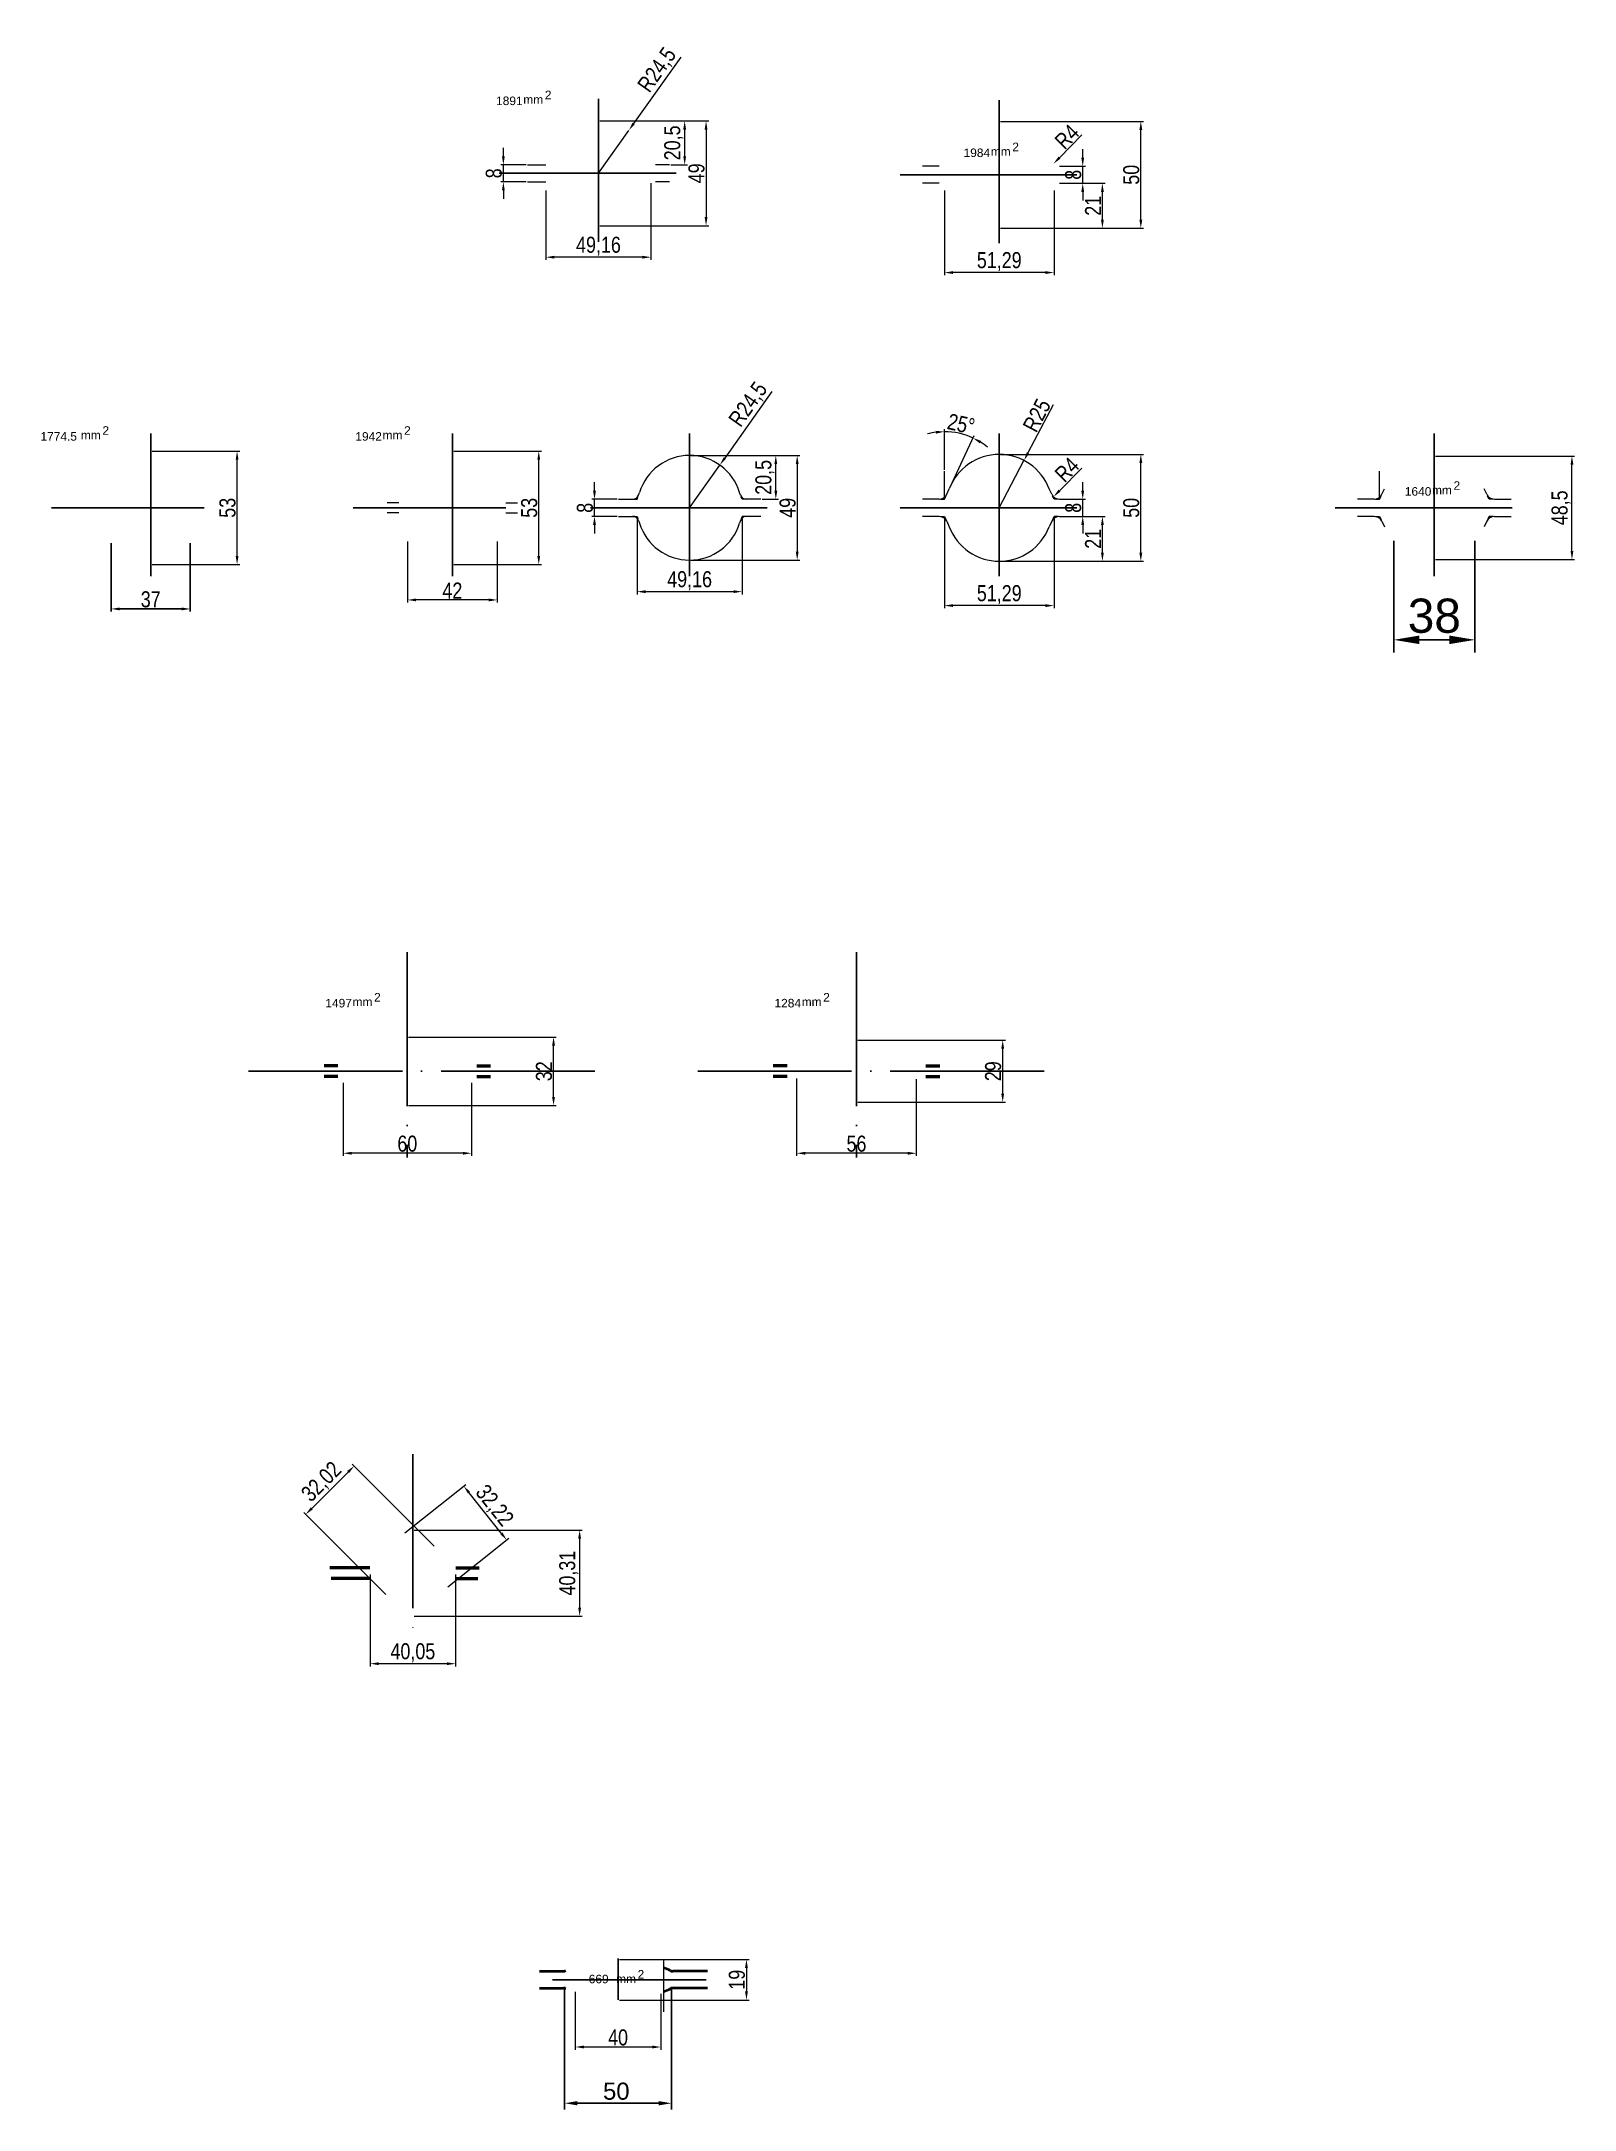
# Model space of a CAD drawing. Header units: millimetres. Extents: x -954 to 34898, y -2134 to 12006.
# Drawn here: x 7185 to 7902, y 1329 to 2297 of the extents above; entities that cross this region are included whole.
import ezdxf

# ---------------------------------------------------------------- set-up
doc = ezdxf.new("R2010")
doc.units = ezdxf.units.MM
doc.header["$LTSCALE"] = 3
doc.linetypes.add('ACAD_ISO04W100', pattern=[30, 24, -3, 0, -3])
for name, color, linetype, lineweight in [('контурная', 7, 'Continuous', 50), ('осевые', 1, 'ACAD_ISO04W100', 25), ('размерные', 7, 'Continuous', 25), ('тонкая', 7, 'Continuous', 20), ('тонкий', 7, 'Continuous', 20)]:
    doc.layers.add(name, color=color, linetype=linetype, lineweight=lineweight)
doc.layers.add('осевая', color=4, linetype='Continuous')
doc.styles.add('s1v4', font='arial.ttf', dxfattribs={"height": 4})
doc.styles.add('s3v2.5', font='arial.ttf', dxfattribs={"width": 0.8, "height": 7.5})
doc.styles.get("Standard").update_dxf_attribs({"font": 'arial.ttf'})
doc.dimstyles.new('s2v4', dxfattribs={"dimtxt": 8, "dimasz": 6, "dimexe": 3, "dimexo": 0, "dimgap": 1.5, "dimtad": 1, "dimtxsty": 'Standard', "dimcen": 2.5, "dimadec": 0, "dimazin": 0, "dimtfac": 1, "dimtmove": 0, "dimatfit": 3, "dimfxl": 1, "dimarcsym": 0})
doc.dimstyles.new('s3v2.5', dxfattribs={"dimtxt": 7.5, "dimasz": 4, "dimexe": 1.25, "dimexo": 0.625, "dimtad": 1, "dimtxsty": 's3v2.5', "dimcen": 1.5, "dimclrd": 6, "dimclre": 256, "dimclrt": 1, "dimadec": 0, "dimazin": 0, "dimtfac": 1, "dimtmove": 0, "dimatfit": 3, "dimfxl": 1, "dimlwd": -1, "dimlwe": -1, "dimarcsym": 0})
doc.dimstyles.new('s4v4', dxfattribs={"dimtxt": 16, "dimasz": 12, "dimexe": 6, "dimexo": 0, "dimgap": 3, "dimtad": 1, "dimtxsty": 'Standard', "dimcen": 2.5, "dimadec": 0, "dimazin": 0, "dimtfac": 1, "dimtmove": 0, "dimatfit": 3, "dimfxl": 1, "dimarcsym": 0})

msp = doc.modelspace()

# ---------------------------------------------------------------- texts
at = {"layer": 'тонкая', "style": 's1v4'}
for s, p in [('1891', (7397.504, 2267.28)), ('mm', (7410.249, 2267.887)), ('2', (7420.319, 2270.032)), ('1984', (7616.298, 2242.961)), ('mm', (7629.044, 2243.568)), ('2', (7639.113, 2245.712)), ('1774.5', (7184.252, 2110.22)), ('mm', (7203.186, 2110.827)), ('2', (7213.256, 2112.972)), ('1942', (7331.635, 2110.22)), ('mm', (7344.38, 2110.827)), ('2', (7354.45, 2112.972)), ('2', (7845.63, 2087.22)), ('1640', (7822.814, 2084.468)), ('mm', (7835.56, 2085.075)), ('1497', (7317.584, 1844.975)), ('2', (7340.4, 1847.727)), ('1284', (7527.801, 1844.975)), ('2', (7550.616, 1847.727)), ('mm', (7330.33, 1845.583)), ('mm', (7540.546, 1845.583)), ('2', (7463.75, 1390.457)), ('669', (7440.872, 1388.251)), ('mm', (7453.68, 1388.313))]:
    msp.add_text(s, height=4, dxfattribs=at).set_placement(p)

# ---------------------------------------------------------------- blocks, each defined once
blk = doc.blocks.new('*D587')
at = {"layer": 'Defpoints', "color": 0, "transparency": 16777216}
for p in [(7358.56, 1600.37), (7358.56, 1560.06), (7436.61, 1560.06)]:
    blk.add_point(p, dxfattribs=at)
at = {"layer": 'тонкая', "transparency": 16777216}
for p, q in [((7359.18, 1600.37), (7437.86, 1600.37)), ((7359.18, 1560.06), (7437.86, 1560.06))]:
    blk.add_line(p, q, dxfattribs=at)
at = {"layer": 'тонкая', "color": 6, "transparency": 16777216}
blk.add_line((7436.61, 1596.37), (7436.61, 1564.06), dxfattribs=at)
for points in [[(7435.94, 1596.37), (7437.28, 1596.37), (7436.61, 1600.37)], [(7435.94, 1564.06), (7437.28, 1564.06), (7436.61, 1560.06)]]:
    blk.add_solid(points, dxfattribs=at)
at = {"layer": 'тонкая', "color": 1, "transparency": 16777216, "insert": (7431.48, 1580.21), "char_height": 7.5, "attachment_point": 5, "rotation": 90, "style": 's3v2.5'}
blk.add_mtext('40,31', dxfattribs=at)
blk = doc.blocks.new('*D607')
at = {"layer": 'Defpoints', "color": 0, "transparency": 16777216}
for p in [(7325.96, 1810.28), (7385.96, 1810.28), (7325.96, 1776.72)]:
    blk.add_point(p, dxfattribs=at)
at = {"layer": 'тонкая', "transparency": 16777216}
for p, q in [((7325.96, 1809.65), (7325.96, 1775.47)), ((7385.96, 1809.65), (7385.96, 1775.47))]:
    blk.add_line(p, q, dxfattribs=at)
at = {"layer": 'тонкая', "color": 6, "transparency": 16777216}
blk.add_line((7381.96, 1776.72), (7329.96, 1776.72), dxfattribs=at)
for points in [[(7329.96, 1777.38), (7329.96, 1776.05), (7325.96, 1776.72)], [(7381.96, 1777.38), (7381.96, 1776.05), (7385.96, 1776.72)]]:
    blk.add_solid(points, dxfattribs=at)
at = {"layer": 'тонкая', "color": 1, "transparency": 16777216, "insert": (7355.96, 1781.17), "char_height": 7.5, "attachment_point": 5, "style": 's3v2.5'}
blk.add_mtext('60', dxfattribs=at)
blk = doc.blocks.new('*D608')
at = {"layer": 'Defpoints', "color": 0, "transparency": 16777216}
for p in [(7355.96, 1831.11), (7424.4, 1831.11), (7355.96, 1799.11)]:
    blk.add_point(p, dxfattribs=at)
at = {"layer": 'тонкая', "transparency": 16777216}
for p, q in [((7356.59, 1831.11), (7425.65, 1831.11)), ((7356.59, 1799.11), (7425.65, 1799.11))]:
    blk.add_line(p, q, dxfattribs=at)
at = {"layer": 'тонкая', "color": 6, "transparency": 16777216}
blk.add_line((7424.4, 1803.11), (7424.4, 1827.11), dxfattribs=at)
for points in [[(7423.73, 1827.11), (7425.07, 1827.11), (7424.4, 1831.11)], [(7423.73, 1803.11), (7425.07, 1803.11), (7424.4, 1799.11)]]:
    blk.add_solid(points, dxfattribs=at)
at = {"layer": 'тонкая', "color": 1, "transparency": 16777216, "insert": (7419.94, 1815.11), "char_height": 7.5, "attachment_point": 5, "rotation": 90, "style": 's3v2.5'}
blk.add_mtext('32', dxfattribs=at)
blk = doc.blocks.new('*D623')
at = {"layer": 'Defpoints', "color": 0, "transparency": 16777216}
for p in [(7488.08, 2103.3), (7488.08, 2054.3), (7538.43, 2054.3)]:
    blk.add_point(p, dxfattribs=at)
at = {"layer": 'тонкая', "transparency": 16777216}
for p, q in [((7488.7, 2103.3), (7539.68, 2103.3)), ((7488.7, 2054.3), (7539.68, 2054.3))]:
    blk.add_line(p, q, dxfattribs=at)
at = {"layer": 'тонкая', "color": 6, "transparency": 16777216}
blk.add_line((7538.43, 2099.3), (7538.43, 2058.3), dxfattribs=at)
for points in [[(7537.77, 2099.3), (7539.1, 2099.3), (7538.43, 2103.3)], [(7537.77, 2058.3), (7539.1, 2058.3), (7538.43, 2054.3)]]:
    blk.add_solid(points, dxfattribs=at)
at = {"layer": 'тонкая', "color": 1, "transparency": 16777216, "insert": (7533.98, 2078.8), "char_height": 7.5, "attachment_point": 5, "rotation": 90, "style": 's3v2.5'}
blk.add_mtext('49', dxfattribs=at)
blk = doc.blocks.new('*D624')
at = {"layer": 'Defpoints', "color": 0, "transparency": 16777216}
for p in [(7463.49, 2074.8), (7512.66, 2074.8), (7463.49, 2039.55)]:
    blk.add_point(p, dxfattribs=at)
at = {"layer": 'тонкая', "transparency": 16777216}
for p, q in [((7463.49, 2074.18), (7463.49, 2038.3)), ((7512.66, 2074.18), (7512.66, 2038.3))]:
    blk.add_line(p, q, dxfattribs=at)
at = {"layer": 'тонкая', "color": 6, "transparency": 16777216}
blk.add_line((7508.66, 2039.55), (7467.49, 2039.55), dxfattribs=at)
for points in [[(7467.49, 2040.22), (7467.49, 2038.89), (7463.49, 2039.55)], [(7508.66, 2040.22), (7508.66, 2038.89), (7512.66, 2039.55)]]:
    blk.add_solid(points, dxfattribs=at)
at = {"layer": 'тонкая', "color": 1, "transparency": 16777216, "insert": (7488.08, 2044.69), "char_height": 7.5, "attachment_point": 5, "style": 's3v2.5'}
blk.add_mtext('49,16', dxfattribs=at)
blk = doc.blocks.new('*D625')
at = {"layer": 'Defpoints', "color": 0, "transparency": 16777216}
for p in [(7443.57, 2082.8), (7454.79, 2082.8), (7454.79, 2074.8)]:
    blk.add_point(p, dxfattribs=at)
at = {"layer": 'тонкая', "transparency": 16777216}
for p, q in [((7454.17, 2082.8), (7442.32, 2082.8)), ((7454.17, 2074.8), (7442.32, 2074.8))]:
    blk.add_line(p, q, dxfattribs=at)
at = {"layer": 'тонкая', "color": 6, "transparency": 16777216}
for p, q in [((7443.57, 2086.8), (7443.57, 2090.8)), ((7443.57, 2074.8), (7443.57, 2082.8)), ((7443.57, 2070.8), (7443.57, 2066.8))]:
    blk.add_line(p, q, dxfattribs=at)
for points in [[(7442.9, 2086.8), (7444.23, 2086.8), (7443.57, 2082.8)], [(7442.9, 2070.8), (7444.23, 2070.8), (7443.57, 2074.8)]]:
    blk.add_solid(points, dxfattribs=at)
at = {"layer": 'тонкая', "color": 1, "transparency": 16777216, "insert": (7439.11, 2078.8), "char_height": 7.5, "attachment_point": 5, "rotation": 90, "style": 's3v2.5'}
blk.add_mtext('8', dxfattribs=at)
blk = doc.blocks.new('*D626')
at = {"layer": 'Defpoints', "color": 0, "transparency": 16777216}
for p in [(7502.23, 2098.8), (7488.08, 2078.8)]:
    blk.add_point(p, dxfattribs=at)
at = {"layer": 'тонкая', "color": 6, "transparency": 16777216}
for p, q in [((7526.6, 2133.23), (7504.54, 2102.07)), ((7488.08, 2078.8), (7502.23, 2098.8))]:
    blk.add_line(p, q, dxfattribs=at)
blk.add_solid([(7504, 2102.45), (7505.09, 2101.68), (7502.23, 2098.8)], dxfattribs=at)
at = {"layer": 'тонкая', "color": 1, "transparency": 16777216, "insert": (7515.88, 2126.96), "char_height": 7.5, "attachment_point": 5, "rotation": 54.70564, "style": 's3v2.5'}
blk.add_mtext('R24,5', dxfattribs=at)
blk = doc.blocks.new('*D627')
at = {"layer": 'Defpoints', "color": 0, "transparency": 16777216}
for p in [(7521.36, 2103.3), (7528.43, 2103.3), (7521.36, 2082.8)]:
    blk.add_point(p, dxfattribs=at)
at = {"layer": 'тонкая', "transparency": 16777216}
for p, q in [((7521.98, 2103.3), (7529.68, 2103.3)), ((7521.98, 2082.8), (7529.68, 2082.8))]:
    blk.add_line(p, q, dxfattribs=at)
at = {"layer": 'тонкая', "color": 6, "transparency": 16777216}
blk.add_line((7528.43, 2086.8), (7528.43, 2099.3), dxfattribs=at)
for points in [[(7527.77, 2099.3), (7529.1, 2099.3), (7528.43, 2103.3)], [(7527.77, 2086.8), (7529.1, 2086.8), (7528.43, 2082.8)]]:
    blk.add_solid(points, dxfattribs=at)
at = {"layer": 'тонкая', "color": 1, "transparency": 16777216, "insert": (7523.3, 2093.05), "char_height": 7.5, "attachment_point": 5, "rotation": 90, "style": 's3v2.5'}
blk.add_mtext('20,5', dxfattribs=at)
blk = doc.blocks.new('*D628')
at = {"layer": 'Defpoints', "color": 0, "transparency": 16777216}
for p in [(7607.36, 2074.8), (7658.65, 2074.8), (7607.36, 2033.03)]:
    blk.add_point(p, dxfattribs=at)
at = {"layer": 'тонкая', "transparency": 16777216}
for p, q in [((7607.36, 2074.18), (7607.36, 2031.78)), ((7658.65, 2074.18), (7658.65, 2031.78))]:
    blk.add_line(p, q, dxfattribs=at)
at = {"layer": 'тонкая', "color": 6, "transparency": 16777216}
blk.add_line((7654.65, 2033.03), (7611.36, 2033.03), dxfattribs=at)
for points in [[(7611.36, 2033.7), (7611.36, 2032.37), (7607.36, 2033.03)], [(7654.65, 2033.7), (7654.65, 2032.37), (7658.65, 2033.03)]]:
    blk.add_solid(points, dxfattribs=at)
at = {"layer": 'тонкая', "color": 1, "transparency": 16777216, "insert": (7633, 2038.16), "char_height": 7.5, "attachment_point": 5, "style": 's3v2.5'}
blk.add_mtext('51,29', dxfattribs=at)
blk = doc.blocks.new('*D629')
at = {"layer": 'Defpoints', "color": 0, "transparency": 16777216}
for p in [(7668.91, 2074.8), (7681.29, 2074.8), (7633, 2053.8)]:
    blk.add_point(p, dxfattribs=at)
at = {"layer": 'тонкая', "transparency": 16777216}
for p, q in [((7669.54, 2074.8), (7682.54, 2074.8)), ((7633.63, 2053.8), (7682.54, 2053.8))]:
    blk.add_line(p, q, dxfattribs=at)
at = {"layer": 'тонкая', "color": 6, "transparency": 16777216}
blk.add_line((7681.29, 2057.8), (7681.29, 2070.8), dxfattribs=at)
for points in [[(7680.63, 2070.8), (7681.96, 2070.8), (7681.29, 2074.8)], [(7680.63, 2057.8), (7681.96, 2057.8), (7681.29, 2053.8)]]:
    blk.add_solid(points, dxfattribs=at)
at = {"layer": 'тонкая', "color": 1, "transparency": 16777216, "insert": (7676.9, 2064.3), "char_height": 7.5, "attachment_point": 5, "rotation": 90, "style": 's3v2.5'}
blk.add_mtext('21', dxfattribs=at)
blk = doc.blocks.new('*D630')
at = {"layer": 'Defpoints', "color": 0, "transparency": 16777216}
for p in [(7633, 2103.8), (7699.27, 2103.8), (7633, 2053.8)]:
    blk.add_point(p, dxfattribs=at)
at = {"layer": 'тонкая', "transparency": 16777216}
for p, q in [((7633.63, 2103.8), (7700.52, 2103.8)), ((7633.63, 2053.8), (7700.52, 2053.8))]:
    blk.add_line(p, q, dxfattribs=at)
at = {"layer": 'тонкая', "color": 6, "transparency": 16777216}
blk.add_line((7699.27, 2057.8), (7699.27, 2099.8), dxfattribs=at)
for points in [[(7698.6, 2099.8), (7699.94, 2099.8), (7699.27, 2103.8)], [(7698.6, 2057.8), (7699.94, 2057.8), (7699.27, 2053.8)]]:
    blk.add_solid(points, dxfattribs=at)
at = {"layer": 'тонкая', "color": 1, "transparency": 16777216, "insert": (7694.81, 2078.8), "char_height": 7.5, "attachment_point": 5, "rotation": 90, "style": 's3v2.5'}
blk.add_mtext('50', dxfattribs=at)
blk = doc.blocks.new('*D631')
at = {"layer": 'Defpoints', "color": 0, "transparency": 16777216}
for p in [(7665.05, 2082.8), (7672.08, 2082.8), (7665.05, 2074.8)]:
    blk.add_point(p, dxfattribs=at)
at = {"layer": 'тонкая', "transparency": 16777216}
for p, q in [((7665.68, 2082.8), (7673.33, 2082.8)), ((7665.68, 2074.8), (7673.33, 2074.8))]:
    blk.add_line(p, q, dxfattribs=at)
at = {"layer": 'тонкая', "color": 6, "transparency": 16777216}
for p, q in [((7672.08, 2086.8), (7672.08, 2090.8)), ((7672.08, 2074.8), (7672.08, 2082.8)), ((7672.08, 2070.8), (7672.08, 2066.8))]:
    blk.add_line(p, q, dxfattribs=at)
for points in [[(7671.41, 2086.8), (7672.75, 2086.8), (7672.08, 2082.8)], [(7671.41, 2070.8), (7672.75, 2070.8), (7672.08, 2074.8)]]:
    blk.add_solid(points, dxfattribs=at)
at = {"layer": 'тонкая', "color": 1, "transparency": 16777216, "insert": (7667.63, 2078.8), "char_height": 7.5, "attachment_point": 5, "rotation": 90, "style": 's3v2.5'}
blk.add_mtext('8', dxfattribs=at)
blk = doc.blocks.new('*D632')
at = {"layer": 'Defpoints', "color": 0, "transparency": 16777216}
for p in [(7644.59, 2100.96), (7633, 2078.8)]:
    blk.add_point(p, dxfattribs=at)
at = {"layer": 'тонкая', "color": 6, "transparency": 16777216}
for p, q in [((7658.18, 2126.92), (7646.45, 2104.5)), ((7633, 2078.8), (7644.59, 2100.96))]:
    blk.add_line(p, q, dxfattribs=at)
blk.add_solid([(7645.86, 2104.81), (7647.04, 2104.19), (7644.59, 2100.96)], dxfattribs=at)
at = {"layer": 'тонкая', "color": 1, "transparency": 16777216, "insert": (7650.61, 2122.06), "char_height": 7.5, "attachment_point": 5, "rotation": 62.38129, "style": 's3v2.5'}
blk.add_mtext('R25', dxfattribs=at)
blk = doc.blocks.new('*D633')
at = {"layer": 'Defpoints', "color": 0, "transparency": 16777216}
for p in [(7658.39, 2083.95), (7661.19, 2086.8)]:
    blk.add_point(p, dxfattribs=at)
at = {"layer": 'тонкая', "color": 6, "transparency": 16777216}
blk.add_line((7671.65, 2097.42), (7661.19, 2086.8), dxfattribs=at)
blk.add_solid([(7660.72, 2087.27), (7661.67, 2086.34), (7658.39, 2083.95)], dxfattribs=at)
at = {"layer": 'тонкая', "color": 1, "transparency": 16777216, "insert": (7664.7, 2096.61), "char_height": 7.5, "attachment_point": 5, "rotation": 45.45742, "style": 's3v2.5'}
blk.add_mtext('R4', dxfattribs=at)
blk = doc.blocks.new('*D634')
at = {"layer": 'Defpoints', "color": 0, "transparency": 16777216}
for p in [(7377.05, 2105.3), (7417.47, 2105.3), (7377.05, 2052.3)]:
    blk.add_point(p, dxfattribs=at)
at = {"layer": 'тонкая', "transparency": 16777216}
for p, q in [((7377.67, 2105.3), (7418.72, 2105.3)), ((7377.67, 2052.3), (7418.72, 2052.3))]:
    blk.add_line(p, q, dxfattribs=at)
at = {"layer": 'тонкая', "color": 6, "transparency": 16777216}
blk.add_line((7417.47, 2056.3), (7417.47, 2101.3), dxfattribs=at)
for points in [[(7416.81, 2101.3), (7418.14, 2101.3), (7417.47, 2105.3)], [(7416.81, 2056.3), (7418.14, 2056.3), (7417.47, 2052.3)]]:
    blk.add_solid(points, dxfattribs=at)
at = {"layer": 'тонкая', "color": 1, "transparency": 16777216, "insert": (7413.02, 2078.8), "char_height": 7.5, "attachment_point": 5, "rotation": 90, "style": 's3v2.5'}
blk.add_mtext('53', dxfattribs=at)
blk = doc.blocks.new('*D635')
at = {"layer": 'Defpoints', "color": 0, "transparency": 16777216}
for p in [(7356.05, 2063.74), (7398.05, 2063.74), (7356.05, 2035.68)]:
    blk.add_point(p, dxfattribs=at)
at = {"layer": 'тонкая', "transparency": 16777216}
for p, q in [((7356.05, 2063.11), (7356.05, 2034.43)), ((7398.05, 2063.11), (7398.05, 2034.43))]:
    blk.add_line(p, q, dxfattribs=at)
at = {"layer": 'тонкая', "color": 6, "transparency": 16777216}
blk.add_line((7394.05, 2035.68), (7360.05, 2035.68), dxfattribs=at)
for points in [[(7360.05, 2036.35), (7360.05, 2035.02), (7356.05, 2035.68)], [(7394.05, 2036.35), (7394.05, 2035.02), (7398.05, 2035.68)]]:
    blk.add_solid(points, dxfattribs=at)
at = {"layer": 'тонкая', "color": 1, "transparency": 16777216, "insert": (7377.05, 2040.07), "char_height": 7.5, "attachment_point": 5, "style": 's3v2.5'}
blk.add_mtext('42', dxfattribs=at)
blk = doc.blocks.new('*D636')
at = {"layer": 'Defpoints', "color": 0, "transparency": 16777216}
for p in [(7607.36, 2228.01), (7658.65, 2227.96), (7607.36, 2188.9)]:
    blk.add_point(p, dxfattribs=at)
at = {"layer": 'тонкая', "transparency": 16777216}
for p, q in [((7607.36, 2227.38), (7607.36, 2187.65)), ((7658.65, 2227.34), (7658.65, 2187.65))]:
    blk.add_line(p, q, dxfattribs=at)
at = {"layer": 'тонкая', "color": 6, "transparency": 16777216}
blk.add_line((7654.65, 2188.9), (7611.36, 2188.9), dxfattribs=at)
for points in [[(7611.36, 2189.57), (7611.36, 2188.24), (7607.36, 2188.9)], [(7654.65, 2189.57), (7654.65, 2188.24), (7658.65, 2188.9)]]:
    blk.add_solid(points, dxfattribs=at)
at = {"layer": 'тонкая', "color": 1, "transparency": 16777216, "insert": (7633, 2194.03), "char_height": 7.5, "attachment_point": 5, "style": 's3v2.5'}
blk.add_mtext('51,29', dxfattribs=at)
blk = doc.blocks.new('*D637')
at = {"layer": 'Defpoints', "color": 0, "transparency": 16777216}
for p in [(7668.91, 2230.67), (7681.29, 2230.67), (7633, 2209.67)]:
    blk.add_point(p, dxfattribs=at)
at = {"layer": 'тонкая', "transparency": 16777216}
for p, q in [((7669.54, 2230.67), (7682.54, 2230.67)), ((7633.63, 2209.67), (7682.54, 2209.67))]:
    blk.add_line(p, q, dxfattribs=at)
at = {"layer": 'тонкая', "color": 6, "transparency": 16777216}
blk.add_line((7681.29, 2213.67), (7681.29, 2226.67), dxfattribs=at)
for points in [[(7680.63, 2226.67), (7681.96, 2226.67), (7681.29, 2230.67)], [(7680.63, 2213.67), (7681.96, 2213.67), (7681.29, 2209.67)]]:
    blk.add_solid(points, dxfattribs=at)
at = {"layer": 'тонкая', "color": 1, "transparency": 16777216, "insert": (7676.9, 2220.17), "char_height": 7.5, "attachment_point": 5, "rotation": 90, "style": 's3v2.5'}
blk.add_mtext('21', dxfattribs=at)
blk = doc.blocks.new('*D638')
at = {"layer": 'Defpoints', "color": 0, "transparency": 16777216}
for p in [(7633, 2259.67), (7699.27, 2259.67), (7633, 2209.67)]:
    blk.add_point(p, dxfattribs=at)
at = {"layer": 'тонкая', "transparency": 16777216}
for p, q in [((7633.63, 2259.67), (7700.52, 2259.67)), ((7633.63, 2209.67), (7700.52, 2209.67))]:
    blk.add_line(p, q, dxfattribs=at)
at = {"layer": 'тонкая', "color": 6, "transparency": 16777216}
blk.add_line((7699.27, 2213.67), (7699.27, 2255.67), dxfattribs=at)
for points in [[(7698.6, 2255.67), (7699.94, 2255.67), (7699.27, 2259.67)], [(7698.6, 2213.67), (7699.94, 2213.67), (7699.27, 2209.67)]]:
    blk.add_solid(points, dxfattribs=at)
at = {"layer": 'тонкая', "color": 1, "transparency": 16777216, "insert": (7694.81, 2234.67), "char_height": 7.5, "attachment_point": 5, "rotation": 90, "style": 's3v2.5'}
blk.add_mtext('50', dxfattribs=at)
blk = doc.blocks.new('*D639')
at = {"layer": 'Defpoints', "color": 0, "transparency": 16777216}
for p in [(7665.05, 2238.67), (7672.08, 2238.67), (7665.05, 2230.67)]:
    blk.add_point(p, dxfattribs=at)
at = {"layer": 'тонкая', "color": 6, "transparency": 16777216}
for p, q in [((7672.08, 2242.67), (7672.08, 2246.67)), ((7672.08, 2230.67), (7672.08, 2238.67)), ((7672.08, 2226.67), (7672.08, 2222.67))]:
    blk.add_line(p, q, dxfattribs=at)
at = {"layer": 'тонкая', "transparency": 16777216}
for p, q in [((7665.68, 2238.67), (7673.33, 2238.67)), ((7665.68, 2230.67), (7673.33, 2230.67))]:
    blk.add_line(p, q, dxfattribs=at)
at = {"layer": 'тонкая', "color": 6, "transparency": 16777216}
for points in [[(7671.41, 2242.67), (7672.75, 2242.67), (7672.08, 2238.67)], [(7671.41, 2226.67), (7672.75, 2226.67), (7672.08, 2230.67)]]:
    blk.add_solid(points, dxfattribs=at)
at = {"layer": 'тонкая', "color": 1, "transparency": 16777216, "insert": (7667.63, 2234.67), "char_height": 7.5, "attachment_point": 5, "rotation": 90, "style": 's3v2.5'}
blk.add_mtext('8', dxfattribs=at)
blk = doc.blocks.new('*D640')
at = {"layer": 'Defpoints', "color": 0, "transparency": 16777216}
for p in [(7658.39, 2239.82), (7661.19, 2242.67)]:
    blk.add_point(p, dxfattribs=at)
at = {"layer": 'тонкая', "color": 6, "transparency": 16777216}
blk.add_line((7671.65, 2253.29), (7661.19, 2242.67), dxfattribs=at)
blk.add_solid([(7660.72, 2243.14), (7661.67, 2242.21), (7658.39, 2239.82)], dxfattribs=at)
at = {"layer": 'тонкая', "color": 1, "transparency": 16777216, "insert": (7664.7, 2252.48), "char_height": 7.5, "attachment_point": 5, "rotation": 45.45742, "style": 's3v2.5'}
blk.add_mtext('R4', dxfattribs=at)
blk = doc.blocks.new('*D641')
at = {"layer": 'Defpoints', "color": 0, "transparency": 16777216}
for p in [(7616.43, 2113.1), (7607.36, 2095.96), (7607.36, 2082.8), (7608.44, 2085.11), (7609.62, 2087.66)]:
    blk.add_point(p, dxfattribs=at)
at = {"layer": 'тонкая', "transparency": 16777216}
for p, q in [((7607.36, 2096.58), (7607.36, 2115.68)), ((7609.89, 2088.23), (7621.25, 2112.6))]:
    blk.add_line(p, q, dxfattribs=at)
at = {"layer": 'тонкая', "color": 6, "transparency": 16777216}
for start, end in [(97.25243, 104.50486), (65, 90), (50.49514, 57.74757)]:
    blk.add_arc((7607.36, 2082.8), 31.62, start, end, dxfattribs=at)
for points in [[(7603.32, 2114.84), (7603.41, 2113.51), (7607.36, 2114.43)], [(7623.91, 2108.96), (7624.55, 2110.13), (7620.72, 2111.46)]]:
    blk.add_solid(points, dxfattribs=at)
at = {"layer": 'тонкая', "color": 1, "transparency": 16777216, "insert": (7615.17, 2118.02), "char_height": 7.5, "attachment_point": 5, "rotation": 347.5, "style": 's3v2.5'}
blk.add_mtext('25°', dxfattribs=at)
blk = doc.blocks.new('*D1104')
at = {"layer": 'Defpoints', "color": 0, "transparency": 16777216}
for p in [(7331.06, 1630.35), (7369.01, 1592.4), (7346.37, 1569.76)]:
    blk.add_point(p, dxfattribs=at)
at = {"layer": 'тонкая', "color": 6, "transparency": 16777216}
blk.add_line((7311.25, 1610.53), (7328.24, 1627.52), dxfattribs=at)
at = {"layer": 'тонкая', "transparency": 16777216}
for p, q in [((7368.57, 1592.84), (7330.18, 1631.23)), ((7345.93, 1570.2), (7307.54, 1608.59))]:
    blk.add_line(p, q, dxfattribs=at)
at = {"layer": 'тонкая', "color": 6, "transparency": 16777216}
for points in [[(7327.76, 1627.99), (7328.71, 1627.05), (7331.06, 1630.35)], [(7310.78, 1611.01), (7311.72, 1610.06), (7308.42, 1607.71)]]:
    blk.add_solid(points, dxfattribs=at)
at = {"layer": 'тонкая', "color": 1, "transparency": 16777216, "insert": (7316.11, 1622.66), "char_height": 7.5, "attachment_point": 5, "rotation": 45, "style": 's3v2.5'}
blk.add_mtext('32,02', dxfattribs=at)
blk = doc.blocks.new('*D1110')
at = {"layer": 'Defpoints', "color": 0, "transparency": 16777216}
for p in [(7382.37, 1620.95), (7354.32, 1598.61), (7374.39, 1573.4)]:
    blk.add_point(p, dxfattribs=at)
at = {"layer": 'тонкая', "transparency": 16777216}
for p, q in [((7354.81, 1599), (7383.35, 1621.73)), ((7374.88, 1573.79), (7403.42, 1596.53))]:
    blk.add_line(p, q, dxfattribs=at)
at = {"layer": 'тонкая', "color": 6, "transparency": 16777216}
blk.add_line((7399.95, 1598.88), (7384.86, 1617.82), dxfattribs=at)
for points in [[(7385.39, 1618.24), (7384.34, 1617.41), (7382.37, 1620.95)], [(7400.48, 1599.29), (7399.43, 1598.46), (7402.45, 1595.75)]]:
    blk.add_solid(points, dxfattribs=at)
at = {"layer": 'тонкая', "color": 1, "transparency": 16777216, "insert": (7396.42, 1611.55), "char_height": 7.5, "attachment_point": 5, "rotation": 308.53412, "style": 's3v2.5'}
blk.add_mtext('32,22', dxfattribs=at)
blk = doc.blocks.new('*D1111')
at = {"layer": 'Defpoints', "color": 0, "transparency": 16777216}
for p in [(7338.54, 1580.21), (7378.58, 1580.21), (7338.54, 1537.82)]:
    blk.add_point(p, dxfattribs=at)
at = {"layer": 'тонкая', "transparency": 16777216}
for p, q in [((7338.54, 1579.59), (7338.54, 1536.57)), ((7378.58, 1579.59), (7378.58, 1536.57))]:
    blk.add_line(p, q, dxfattribs=at)
at = {"layer": 'тонкая', "color": 6, "transparency": 16777216}
blk.add_line((7374.58, 1537.82), (7342.54, 1537.82), dxfattribs=at)
for points in [[(7342.54, 1538.49), (7342.54, 1537.16), (7338.54, 1537.82)], [(7374.58, 1538.49), (7374.58, 1537.16), (7378.58, 1537.82)]]:
    blk.add_solid(points, dxfattribs=at)
at = {"layer": 'тонкая', "color": 1, "transparency": 16777216, "insert": (7358.56, 1542.95), "char_height": 7.5, "attachment_point": 5, "style": 's3v2.5'}
blk.add_mtext('40,05', dxfattribs=at)
blk = doc.blocks.new('*D1197')
at = {"layer": 'Defpoints', "color": 0, "transparency": 16777216}
for p in [(7235.85, 2105.3), (7276.28, 2105.3), (7235.85, 2052.3)]:
    blk.add_point(p, dxfattribs=at)
at = {"layer": 'тонкая', "transparency": 16777216}
for p, q in [((7236.48, 2105.3), (7277.53, 2105.3)), ((7236.48, 2052.3), (7277.53, 2052.3))]:
    blk.add_line(p, q, dxfattribs=at)
at = {"layer": 'тонкая', "color": 6, "transparency": 16777216}
blk.add_line((7276.28, 2056.3), (7276.28, 2101.3), dxfattribs=at)
for points in [[(7275.61, 2101.3), (7276.94, 2101.3), (7276.28, 2105.3)], [(7275.61, 2056.3), (7276.94, 2056.3), (7276.28, 2052.3)]]:
    blk.add_solid(points, dxfattribs=at)
at = {"layer": 'тонкая', "color": 1, "transparency": 16777216, "insert": (7271.82, 2078.8), "char_height": 7.5, "attachment_point": 5, "rotation": 90, "style": 's3v2.5'}
blk.add_mtext('53', dxfattribs=at)
blk = doc.blocks.new('*D1198')
at = {"layer": 'Defpoints', "color": 0, "transparency": 16777216}
for p in [(7217.35, 2062.89), (7254.35, 2062.89), (7217.35, 2031.47)]:
    blk.add_point(p, dxfattribs=at)
at = {"layer": 'осевая', "transparency": 16777216}
for p, q in [((7217.35, 2062.27), (7217.35, 2030.22)), ((7254.35, 2062.27), (7254.35, 2030.22))]:
    blk.add_line(p, q, dxfattribs=at)
at = {"layer": 'осевая', "color": 6, "transparency": 16777216}
blk.add_line((7250.35, 2031.47), (7221.35, 2031.47), dxfattribs=at)
for points in [[(7221.35, 2032.14), (7221.35, 2030.81), (7217.35, 2031.47)], [(7250.35, 2032.14), (7250.35, 2030.81), (7254.35, 2031.47)]]:
    blk.add_solid(points, dxfattribs=at)
at = {"layer": 'осевая', "color": 1, "transparency": 16777216, "insert": (7235.85, 2035.93), "char_height": 7.5, "attachment_point": 5, "style": 's3v2.5'}
blk.add_mtext('37', dxfattribs=at)
blk = doc.blocks.new('*D1249')
at = {"layer": 'Defpoints', "color": 0, "transparency": 16777216}
for p in [(7429.56, 1386.6), (7479.61, 1386.6), (7429.56, 1332.11)]:
    blk.add_point(p, dxfattribs=at)
at = {"layer": 'тонкий', "color": 0, "lineweight": -2, "transparency": 16777216}
for p, q in [((7429.56, 1386.6), (7429.56, 1329.11)), ((7479.61, 1386.6), (7479.61, 1329.11)), ((7473.61, 1332.11), (7435.56, 1332.11))]:
    blk.add_line(p, q, dxfattribs=at)
at = {"layer": 'тонкий', "color": 0, "transparency": 16777216}
for points in [[(7435.56, 1333.11), (7435.56, 1331.11), (7429.56, 1332.11)], [(7473.61, 1333.11), (7473.61, 1331.11), (7479.61, 1332.11)]]:
    blk.add_solid(points, dxfattribs=at)
at = {"layer": 'тонкий', "color": 0, "transparency": 16777216, "insert": (7453.77, 1337.7), "char_height": 8, "attachment_point": 5}
blk.add_mtext('50', dxfattribs=at)
blk = doc.blocks.new('*D1250')
at = {"layer": 'Defpoints', "color": 0, "transparency": 16777216}
for p in [(7454.59, 1399.42), (7454.59, 1380.42), (7514.68, 1380.42)]:
    blk.add_point(p, dxfattribs=at)
at = {"layer": 'тонкая', "transparency": 16777216}
for p, q in [((7455.21, 1399.42), (7515.93, 1399.42)), ((7455.21, 1380.42), (7515.93, 1380.42))]:
    blk.add_line(p, q, dxfattribs=at)
at = {"layer": 'тонкая', "color": 6, "transparency": 16777216}
blk.add_line((7514.68, 1395.42), (7514.68, 1384.42), dxfattribs=at)
for points in [[(7514.01, 1395.42), (7515.35, 1395.42), (7514.68, 1399.42)], [(7514.01, 1384.42), (7515.35, 1384.42), (7514.68, 1380.42)]]:
    blk.add_solid(points, dxfattribs=at)
at = {"layer": 'тонкая', "color": 1, "transparency": 16777216, "insert": (7510.23, 1389.92), "char_height": 7.5, "attachment_point": 5, "rotation": 90, "style": 's3v2.5'}
blk.add_mtext('19', dxfattribs=at)
blk = doc.blocks.new('*D1251')
at = {"layer": 'Defpoints', "color": 0, "transparency": 16777216}
for p in [(7434.59, 1384.92), (7474.59, 1383.88), (7434.59, 1358.42)]:
    blk.add_point(p, dxfattribs=at)
at = {"layer": 'тонкая', "transparency": 16777216}
for p, q in [((7434.59, 1384.3), (7434.59, 1357.17)), ((7474.59, 1383.25), (7474.59, 1357.17))]:
    blk.add_line(p, q, dxfattribs=at)
at = {"layer": 'тонкая', "color": 6, "transparency": 16777216}
blk.add_line((7470.59, 1358.42), (7438.59, 1358.42), dxfattribs=at)
for points in [[(7438.59, 1359.08), (7438.59, 1357.75), (7434.59, 1358.42)], [(7470.59, 1359.08), (7470.59, 1357.75), (7474.59, 1358.42)]]:
    blk.add_solid(points, dxfattribs=at)
at = {"layer": 'тонкая', "color": 1, "transparency": 16777216, "insert": (7454.59, 1362.87), "char_height": 7.5, "attachment_point": 5, "style": 's3v2.5'}
blk.add_mtext('40', dxfattribs=at)
blk = doc.blocks.new('*D1252')
at = {"layer": 'Defpoints', "color": 0, "transparency": 16777216}
for p in [(7836.64, 2103.05), (7901.06, 2103.05), (7836.64, 2054.55)]:
    blk.add_point(p, dxfattribs=at)
at = {"layer": 'тонкая', "transparency": 16777216}
for p, q in [((7837.26, 2103.05), (7902.31, 2103.05)), ((7837.26, 2054.55), (7902.31, 2054.55))]:
    blk.add_line(p, q, dxfattribs=at)
at = {"layer": 'тонкая', "color": 6, "transparency": 16777216}
blk.add_line((7901.06, 2058.55), (7901.06, 2099.05), dxfattribs=at)
for points in [[(7900.4, 2099.05), (7901.73, 2099.05), (7901.06, 2103.05)], [(7900.4, 2058.55), (7901.73, 2058.55), (7901.06, 2054.55)]]:
    blk.add_solid(points, dxfattribs=at)
at = {"layer": 'тонкая', "color": 1, "transparency": 16777216, "insert": (7895.93, 2078.8), "char_height": 7.5, "attachment_point": 5, "rotation": 90, "style": 's3v2.5'}
blk.add_mtext('48,5', dxfattribs=at)
blk = doc.blocks.new('*D1253')
at = {"layer": 'Defpoints', "color": 0, "transparency": 16777216}
for p in [(7538.18, 1812.29), (7594.18, 1811.99), (7538.18, 1776.72)]:
    blk.add_point(p, dxfattribs=at)
at = {"layer": 'тонкая', "transparency": 16777216}
for p, q in [((7538.18, 1811.66), (7538.18, 1775.47)), ((7594.18, 1811.36), (7594.18, 1775.47))]:
    blk.add_line(p, q, dxfattribs=at)
at = {"layer": 'тонкая', "color": 6, "transparency": 16777216}
blk.add_line((7590.18, 1776.72), (7542.18, 1776.72), dxfattribs=at)
for points in [[(7542.18, 1777.38), (7542.18, 1776.05), (7538.18, 1776.72)], [(7590.18, 1777.38), (7590.18, 1776.05), (7594.18, 1776.72)]]:
    blk.add_solid(points, dxfattribs=at)
at = {"layer": 'тонкая', "color": 1, "transparency": 16777216, "insert": (7566.18, 1781.17), "char_height": 7.5, "attachment_point": 5, "style": 's3v2.5'}
blk.add_mtext('56', dxfattribs=at)
blk = doc.blocks.new('*D1254')
at = {"layer": 'Defpoints', "color": 0, "transparency": 16777216}
for p in [(7566.18, 1829.61), (7634.62, 1829.61), (7566.18, 1800.61)]:
    blk.add_point(p, dxfattribs=at)
at = {"layer": 'тонкая', "transparency": 16777216}
for p, q in [((7566.8, 1829.61), (7635.87, 1829.61)), ((7566.8, 1800.61), (7635.87, 1800.61))]:
    blk.add_line(p, q, dxfattribs=at)
at = {"layer": 'тонкая', "color": 6, "transparency": 16777216}
blk.add_line((7634.62, 1804.61), (7634.62, 1825.61), dxfattribs=at)
for points in [[(7633.95, 1825.61), (7635.28, 1825.61), (7634.62, 1829.61)], [(7633.95, 1804.61), (7635.28, 1804.61), (7634.62, 1800.61)]]:
    blk.add_solid(points, dxfattribs=at)
at = {"layer": 'тонкая', "color": 1, "transparency": 16777216, "insert": (7630.16, 1815.11), "char_height": 7.5, "attachment_point": 5, "rotation": 90, "style": 's3v2.5'}
blk.add_mtext('29', dxfattribs=at)
blk = doc.blocks.new('*D2027')
at = {"layer": 'Defpoints', "color": 0, "transparency": 16777216}
for p in [(7817.64, 2063.31), (7855.64, 2063.31), (7817.64, 2017.01)]:
    blk.add_point(p, dxfattribs=at)
at = {"layer": 'размерные', "color": 0, "lineweight": -2, "transparency": 16777216}
for p, q in [((7817.64, 2063.31), (7817.64, 2011.01)), ((7855.64, 2063.31), (7855.64, 2011.01)), ((7843.64, 2017.01), (7829.64, 2017.01))]:
    blk.add_line(p, q, dxfattribs=at)
at = {"layer": 'размерные', "color": 0, "transparency": 16777216}
for points in [[(7829.64, 2019.01), (7829.64, 2015.01), (7817.64, 2017.01)], [(7843.64, 2019.01), (7843.64, 2015.01), (7855.64, 2017.01)]]:
    blk.add_solid(points, dxfattribs=at)
at = {"layer": 'размерные', "color": 0, "transparency": 16777216, "insert": (7836.64, 2028.19), "char_height": 16, "attachment_point": 5}
blk.add_mtext('38', dxfattribs=at)
blk = doc.blocks.new('*D2028')
at = {"layer": 'Defpoints', "color": 0, "transparency": 16777216}
for p in [(7445.42, 2259.85), (7445.42, 2210.85), (7495.78, 2210.85)]:
    blk.add_point(p, dxfattribs=at)
at = {"layer": 'тонкая', "transparency": 16777216}
for p, q in [((7446.04, 2259.85), (7497.03, 2259.85)), ((7446.04, 2210.85), (7497.03, 2210.85))]:
    blk.add_line(p, q, dxfattribs=at)
at = {"layer": 'тонкая', "color": 6, "transparency": 16777216}
blk.add_line((7495.78, 2255.85), (7495.78, 2214.85), dxfattribs=at)
for points in [[(7495.11, 2255.85), (7496.44, 2255.85), (7495.78, 2259.85)], [(7495.11, 2214.85), (7496.44, 2214.85), (7495.78, 2210.85)]]:
    blk.add_solid(points, dxfattribs=at)
at = {"layer": 'тонкая', "color": 1, "transparency": 16777216, "insert": (7491.32, 2235.35), "char_height": 7.5, "attachment_point": 5, "rotation": 90, "style": 's3v2.5'}
blk.add_mtext('49', dxfattribs=at)
blk = doc.blocks.new('*D2029')
at = {"layer": 'Defpoints', "color": 0, "transparency": 16777216}
for p in [(7420.84, 2228.01), (7470, 2231.35), (7420.84, 2196.1)]:
    blk.add_point(p, dxfattribs=at)
at = {"layer": 'тонкая', "transparency": 16777216}
for p, q in [((7420.84, 2227.38), (7420.84, 2194.85)), ((7470, 2230.72), (7470, 2194.85))]:
    blk.add_line(p, q, dxfattribs=at)
at = {"layer": 'тонкая', "color": 6, "transparency": 16777216}
blk.add_line((7466, 2196.1), (7424.84, 2196.1), dxfattribs=at)
for points in [[(7424.84, 2196.76), (7424.84, 2195.43), (7420.84, 2196.1)], [(7466, 2196.76), (7466, 2195.43), (7470, 2196.1)]]:
    blk.add_solid(points, dxfattribs=at)
at = {"layer": 'тонкая', "color": 1, "transparency": 16777216, "insert": (7445.42, 2201.23), "char_height": 7.5, "attachment_point": 5, "style": 's3v2.5'}
blk.add_mtext('49,16', dxfattribs=at)
blk = doc.blocks.new('*D2030')
at = {"layer": 'Defpoints', "color": 0, "transparency": 16777216}
for p in [(7400.91, 2239.35), (7412.14, 2239.35), (7412.14, 2231.35)]:
    blk.add_point(p, dxfattribs=at)
at = {"layer": 'тонкая', "color": 6, "transparency": 16777216}
for p, q in [((7400.91, 2243.35), (7400.91, 2247.35)), ((7400.91, 2231.35), (7400.91, 2239.35)), ((7400.91, 2227.35), (7400.91, 2223.35))]:
    blk.add_line(p, q, dxfattribs=at)
at = {"layer": 'тонкая', "transparency": 16777216}
for p, q in [((7411.51, 2239.35), (7399.66, 2239.35)), ((7411.51, 2231.35), (7399.66, 2231.35))]:
    blk.add_line(p, q, dxfattribs=at)
at = {"layer": 'тонкая', "color": 6, "transparency": 16777216}
for points in [[(7400.24, 2243.35), (7401.58, 2243.35), (7400.91, 2239.35)], [(7400.24, 2227.35), (7401.58, 2227.35), (7400.91, 2231.35)]]:
    blk.add_solid(points, dxfattribs=at)
at = {"layer": 'тонкая', "color": 1, "transparency": 16777216, "insert": (7396.46, 2235.35), "char_height": 7.5, "attachment_point": 5, "rotation": 90, "style": 's3v2.5'}
blk.add_mtext('8', dxfattribs=at)
blk = doc.blocks.new('*D2031')
at = {"layer": 'Defpoints', "color": 0, "transparency": 16777216}
for p in [(7459.58, 2255.34), (7445.42, 2235.35)]:
    blk.add_point(p, dxfattribs=at)
at = {"layer": 'тонкая', "color": 6, "transparency": 16777216}
for p, q in [((7483.94, 2289.77), (7461.89, 2258.61)), ((7445.42, 2235.35), (7459.58, 2255.34))]:
    blk.add_line(p, q, dxfattribs=at)
blk.add_solid([(7461.34, 2258.99), (7462.43, 2258.22), (7459.58, 2255.34)], dxfattribs=at)
at = {"layer": 'тонкая', "color": 1, "transparency": 16777216, "insert": (7473.22, 2283.5), "char_height": 7.5, "attachment_point": 5, "rotation": 54.70564, "style": 's3v2.5'}
blk.add_mtext('R24,5', dxfattribs=at)
blk = doc.blocks.new('*D2032')
at = {"layer": 'Defpoints', "color": 0, "transparency": 16777216}
for p in [(7478.7, 2259.85), (7485.78, 2259.85), (7478.7, 2239.35)]:
    blk.add_point(p, dxfattribs=at)
at = {"layer": 'тонкая', "transparency": 16777216}
for p, q in [((7479.33, 2259.85), (7487.03, 2259.85)), ((7479.33, 2239.35), (7487.03, 2239.35))]:
    blk.add_line(p, q, dxfattribs=at)
at = {"layer": 'тонкая', "color": 6, "transparency": 16777216}
blk.add_line((7485.78, 2243.35), (7485.78, 2255.85), dxfattribs=at)
for points in [[(7485.11, 2255.85), (7486.44, 2255.85), (7485.78, 2259.85)], [(7485.11, 2243.35), (7486.44, 2243.35), (7485.78, 2239.35)]]:
    blk.add_solid(points, dxfattribs=at)
at = {"layer": 'тонкая', "color": 1, "transparency": 16777216, "insert": (7480.65, 2249.6), "char_height": 7.5, "attachment_point": 5, "rotation": 90, "style": 's3v2.5'}
blk.add_mtext('20,5', dxfattribs=at)

# ---------------------------------------------------------------- dimensions: what is measured, and where the dimension line sits
at = {"layer": 'осевая'}
dim = msp.add_linear_dim(base=(7217.354, 2031.472), p1=(7254.354, 2062.892), p2=(7217.354, 2062.892), dimstyle='s3v2.5', dxfattribs=at)
dim.commit()
dim.dimension.update_dxf_attribs({"geometry": '*D1198', "text_midpoint": (7235.854, 2035.929)})
at = {"layer": 'размерные'}
dim = msp.add_linear_dim(base=(7817.638, 2017.014), p1=(7855.638, 2063.306), p2=(7817.638, 2063.306), dimstyle='s4v4', dxfattribs=at)
dim.commit()
dim.dimension.update_dxf_attribs({"geometry": '*D2027', "text_midpoint": (7836.638, 2028.188)})
at = {"layer": 'тонкая'}
for center, mpoint, picture, middle in [((7445.42, 2235.346), (7459.575, 2255.343), '*D2031', (7477.409, 2280.535)), ((7661.194, 2242.673), (7658.388, 2239.822), '*D640', (7667.823, 2249.409)), ((7488.076, 2078.804), (7502.232, 2098.8), '*D626', (7520.065, 2123.993)), ((7633.002, 2078.804), (7644.592, 2100.955), '*D632', (7654.553, 2119.993)), ((7661.194, 2086.804), (7658.388, 2083.953), '*D633', (7667.823, 2093.539))]:
    dim = msp.add_radius_dim(center=center, mpoint=mpoint, dimstyle='s3v2.5', dxfattribs=at)
    dim.commit()
    dim.dimension.update_dxf_attribs({"geometry": picture, "text_midpoint": middle, "dimtype": 164})
for base, p1, p2, picture, middle in [((7495.777, 2210.846), (7445.42, 2259.846), (7445.42, 2210.846), '*D2028', (7491.323, 2235.346)), ((7485.778, 2259.846), (7478.702, 2239.346), (7478.702, 2259.846), '*D2032', (7480.645, 2249.596)), ((7699.269, 2259.673), (7633.002, 2209.673), (7633.002, 2259.673), '*D638', (7694.815, 2234.673)), ((7400.91, 2239.346), (7412.138, 2231.346), (7412.138, 2239.346), '*D2030', (7396.456, 2235.346)), ((7672.08, 2238.673), (7665.054, 2230.673), (7665.054, 2238.673), '*D639', (7667.625, 2234.673)), ((7681.293, 2230.673), (7633.002, 2209.673), (7668.913, 2230.673), '*D637', (7676.902, 2220.173)), ((7276.278, 2105.304), (7235.854, 2052.304), (7235.854, 2105.304), '*D1197', (7271.821, 2078.804)), ((7417.472, 2105.304), (7377.048, 2052.304), (7377.048, 2105.304), '*D634', (7413.015, 2078.804)), ((7538.434, 2054.304), (7488.076, 2103.304), (7488.076, 2054.304), '*D623', (7533.979, 2078.804)), ((7528.434, 2103.304), (7521.358, 2082.804), (7521.358, 2103.304), '*D627', (7523.302, 2093.054)), ((7699.269, 2103.804), (7633.002, 2053.804), (7633.002, 2103.804), '*D630', (7694.815, 2078.804)), ((7901.062, 2103.054), (7836.638, 2054.554), (7836.638, 2103.054), '*D1252', (7895.93, 2078.804)), ((7443.567, 2082.804), (7454.794, 2074.804), (7454.794, 2082.804), '*D625', (7439.112, 2078.804)), ((7672.08, 2082.804), (7665.054, 2074.804), (7665.054, 2082.804), '*D631', (7667.625, 2078.804)), ((7681.293, 2074.804), (7633.002, 2053.804), (7668.913, 2074.804), '*D629', (7676.902, 2064.304)), ((7424.4, 1831.109), (7355.963, 1799.109), (7355.963, 1831.109), '*D608', (7419.943, 1815.109)), ((7634.617, 1829.609), (7566.179, 1800.609), (7566.179, 1829.609), '*D1254', (7630.162, 1815.109)), ((7436.61, 1560.056), (7358.559, 1600.366), (7358.559, 1560.056), '*D587', (7431.478, 1580.211)), ((7514.68, 1380.421), (7454.587, 1399.421), (7454.587, 1380.421), '*D1250', (7510.226, 1389.921))]:
    dim = msp.add_linear_dim(base=base, p1=p1, p2=p2, angle=90, dimstyle='s3v2.5', dxfattribs=at)
    dim.commit()
    dim.dimension.update_dxf_attribs({"geometry": picture, "text_midpoint": middle})
for base, p1, p2, picture, middle in [((7420.838, 2196.095), (7470.002, 2231.346), (7420.838, 2228.007), '*D2029', (7445.42, 2201.227)), ((7607.359, 2188.902), (7658.645, 2227.961), (7607.359, 2228.008), '*D636', (7633.002, 2194.034)), ((7463.494, 2039.553), (7512.658, 2074.804), (7463.494, 2074.804), '*D624', (7488.076, 2044.685)), ((7607.359, 2033.032), (7658.645, 2074.804), (7607.359, 2074.804), '*D628', (7633.002, 2038.164)), ((7356.048, 2035.683), (7398.048, 2063.739), (7356.048, 2063.739), '*D635', (7377.048, 2040.074)), ((7325.963, 1776.718), (7385.963, 1810.28), (7325.963, 1810.28), '*D607', (7355.963, 1781.172)), ((7538.179, 1776.718), (7594.179, 1811.99), (7538.179, 1812.287), '*D1253', (7566.179, 1781.172)), ((7338.536, 1537.823), (7378.582, 1580.211), (7338.536, 1580.211), '*D1111', (7358.559, 1542.955)), ((7434.587, 1358.415), (7474.587, 1383.879), (7434.587, 1384.924), '*D1251', (7454.587, 1362.87))]:
    dim = msp.add_linear_dim(base=base, p1=p1, p2=p2, dimstyle='s3v2.5', dxfattribs=at)
    dim.commit()
    dim.dimension.update_dxf_attribs({"geometry": picture, "text_midpoint": middle})
dim = msp.add_angular_dim_2l(base=(7616.428, 2113.097), line1=((7607.359, 2082.804), (7607.359, 2095.956)), line2=((7608.436, 2085.113), (7609.623, 2087.66)), dimstyle='s3v2.5', dxfattribs=at)
dim.commit()
dim.dimension.update_dxf_attribs({"geometry": '*D641', "text_midpoint": (7615.167, 2118.025)})
for p1, p2, distance, picture, middle in [((7346.374, 1569.756), (7369.014, 1592.396), 53.67, '*D1104', (7316.114, 1622.656)), ((7374.391, 1573.403), (7354.316, 1598.609), -35.866, '*D1110', (7396.424, 1611.547))]:
    dim = msp.add_aligned_dim(p1=p1, p2=p2, distance=distance, dimstyle='s3v2.5', dxfattribs=at)
    dim.commit()
    dim.dimension.update_dxf_attribs({"geometry": picture, "text_midpoint": middle})
at = {"layer": 'тонкий'}
dim = msp.add_linear_dim(base=(7429.564, 1332.114), p1=(7479.61, 1386.605), p2=(7429.564, 1386.605), dimstyle='s2v4', override={"dimdec": 0}, dxfattribs=at)
dim.commit()
dim.dimension.update_dxf_attribs({"geometry": '*D1249', "text_midpoint": (7453.768, 1332.114), "dimtype": 160})

# ---------------------------------------------------------------- linework, layer by layer
at = {"lineweight": 40}
for p, q in [((7417.799, 1393.921), (7428.936, 1393.921)), ((7496.399, 1393.921), (7480.239, 1393.921)), ((7417.799, 1385.921), (7428.936, 1385.921)), ((7496.399, 1385.921), (7480.239, 1385.921))]:
    msp.add_line(p, q, dxfattribs=at)
for centre, radius, start, end in [((7428.936, 1396.921), 3, 270, 294.203028), ((7454.587, 1339.851), 59.57, 65.796972, 68.843297), ((7480.239, 1396.921), 3, 245.796972, 270), ((7428.936, 1382.921), 3, 65.796972, 90), ((7454.587, 1439.991), 59.57, 291.156703, 294.203028), ((7480.239, 1382.921), 3, 90, 114.203028)]:
    msp.add_arc(centre, radius, start, end, dxfattribs=at)
at = {"layer": 'контурная'}
for p, q in [((7323.463, 1817.609), (7316.971, 1817.609)), ((7323.463, 1812.609), (7316.971, 1812.609)), ((7388.463, 1817.609), (7394.954, 1817.609)), ((7388.463, 1812.609), (7394.954, 1812.609)), ((7533.679, 1817.609), (7527.188, 1817.609)), ((7533.679, 1812.609), (7527.188, 1812.609)), ((7598.679, 1817.609), (7605.17, 1817.609)), ((7598.679, 1812.609), (7605.17, 1812.609)), ((7338.405, 1582.698), (7319.663, 1582.698)), ((7378.712, 1582.698), (7389.524, 1582.698)), ((7338.431, 1577.698), (7320.272, 1577.698)), ((7378.686, 1577.698), (7388.915, 1577.698))]:
    msp.add_line(p, q, dxfattribs=at)
at = {"layer": 'осевая'}
for p, q in [((7445.42, 2203.279), (7445.42, 2270.186)), ((7633.002, 2202.607), (7633.002, 2269.514)), ((7398.976, 2235.346), (7481.779, 2235.346)), ((7586.559, 2234.673), (7669.361, 2234.673)), ((7235.854, 2046.737), (7235.854, 2113.644)), ((7377.048, 2046.737), (7377.048, 2113.644)), ((7488.076, 2046.737), (7488.076, 2113.644)), ((7633.002, 2046.737), (7633.002, 2113.644)), ((7836.638, 2046.737), (7836.638, 2113.644)), ((7189.41, 2078.804), (7260.809, 2078.804)), ((7330.605, 2078.804), (7402.003, 2078.804)), ((7441.633, 2078.804), (7524.435, 2078.804)), ((7586.559, 2078.804), (7669.361, 2078.804)), ((7790.195, 2078.804), (7872.997, 2078.804))]:
    msp.add_line(p, q, dxfattribs=at)
at = {"layer": 'осевые'}
for p, q in [((7355.963, 1870.762), (7355.963, 1774.707)), ((7566.179, 1870.762), (7566.179, 1774.707)), ((7281.659, 1815.109), (7449.373, 1815.109)), ((7491.876, 1815.109), (7659.589, 1815.109)), ((7358.559, 1635.851), (7358.559, 1549.472)), ((7454.587, 1399.822), (7454.587, 1380.521)), ((7423.898, 1389.921), (7497.53, 1389.921))]:
    msp.add_line(p, q, dxfattribs=at)
at = {"layer": 'тонкая'}
for p, q in [((7412.138, 2239.346), (7418.737, 2239.346)), ((7418.737, 2239.346), (7420.838, 2239.346)), ((7478.702, 2239.346), (7472.103, 2239.346)), ((7604.811, 2238.673), (7597.091, 2238.673)), ((7661.194, 2238.673), (7668.913, 2238.673)), ((7412.138, 2231.346), (7418.737, 2231.346)), ((7418.737, 2231.346), (7420.838, 2231.346)), ((7478.702, 2231.346), (7472.103, 2231.346)), ((7604.811, 2230.673), (7597.091, 2230.673)), ((7661.194, 2230.673), (7668.913, 2230.673)), ((7607.359, 2082.804), (7607.359, 2095.956)), ((7810.995, 2082.804), (7810.995, 2095.956)), ((7454.794, 2082.804), (7461.393, 2082.804)), ((7461.393, 2082.804), (7463.494, 2082.804)), ((7463.494, 2082.804), (7463.926, 2083.991)), ((7464.213, 2084.778), (7464.653, 2085.989)), ((7511.94, 2084.778), (7511.499, 2085.989)), ((7512.658, 2082.804), (7512.226, 2083.991)), ((7514.759, 2082.804), (7512.658, 2082.804)), ((7521.358, 2082.804), (7514.759, 2082.804)), ((7604.811, 2082.804), (7597.091, 2082.804)), ((7605.448, 2082.804), (7607.359, 2082.804)), ((7607.359, 2082.804), (7608.052, 2084.289)), ((7608.436, 2085.113), (7609.623, 2087.66)), ((7657.569, 2085.113), (7656.381, 2087.66)), ((7658.645, 2082.804), (7657.953, 2084.289)), ((7660.557, 2082.804), (7658.645, 2082.804)), ((7661.194, 2082.804), (7668.913, 2082.804)), ((7808.447, 2082.804), (7800.727, 2082.804)), ((7809.084, 2082.804), (7810.995, 2082.804)), ((7810.995, 2082.804), (7811.688, 2084.289)), ((7812.072, 2085.113), (7813.259, 2087.66)), ((7861.204, 2085.113), (7860.017, 2087.66)), ((7862.281, 2082.804), (7861.589, 2084.289)), ((7864.193, 2082.804), (7862.281, 2082.804)), ((7864.83, 2082.804), (7872.549, 2082.804)), ((7352.061, 2081.104), (7346.594, 2081.104)), ((7352.061, 2076.504), (7346.594, 2076.504)), ((7402.035, 2081.104), (7407.502, 2081.104)), ((7402.035, 2076.504), (7407.502, 2076.504)), ((7454.794, 2074.804), (7461.393, 2074.804)), ((7461.393, 2074.804), (7463.494, 2074.804)), ((7463.494, 2074.804), (7463.926, 2073.616)), ((7464.213, 2072.83), (7464.653, 2071.618)), ((7511.94, 2072.83), (7511.499, 2071.618)), ((7512.658, 2074.804), (7512.226, 2073.616)), ((7514.759, 2074.804), (7512.658, 2074.804)), ((7521.358, 2074.804), (7514.759, 2074.804)), ((7604.811, 2074.804), (7597.091, 2074.804)), ((7605.448, 2074.804), (7607.359, 2074.804)), ((7607.359, 2074.804), (7608.052, 2073.318)), ((7608.436, 2072.494), (7609.623, 2069.948)), ((7657.569, 2072.494), (7656.381, 2069.948)), ((7658.645, 2074.804), (7657.953, 2073.318)), ((7660.557, 2074.804), (7658.645, 2074.804)), ((7661.194, 2074.804), (7668.913, 2074.804)), ((7808.447, 2074.804), (7800.727, 2074.804)), ((7809.084, 2074.804), (7810.995, 2074.804)), ((7810.995, 2074.804), (7811.688, 2073.318)), ((7812.072, 2072.494), (7813.259, 2069.948)), ((7861.204, 2072.494), (7860.017, 2069.948)), ((7862.281, 2074.804), (7861.589, 2073.318)), ((7864.193, 2074.804), (7862.281, 2074.804)), ((7864.83, 2074.804), (7872.549, 2074.804))]:
    msp.add_line(p, q, dxfattribs=at)
for centre, radius, start, end in [((7488.076, 2078.804), 24.5, 17.054526, 162.945474), ((7633.002, 2078.804), 25, 20.746455, 159.253545), ((7461.393, 2085.804), 3, 270, 340), ((7514.759, 2085.804), 3, 200, 270), ((7604.811, 2086.804), 4, 270, 335), ((7661.194, 2086.804), 4, 205, 270), ((7808.447, 2086.804), 4, 270, 335), ((7864.83, 2086.804), 4, 205, 270), ((7461.393, 2071.804), 3, 20, 90), ((7488.076, 2078.804), 24.5, 197.054526, 342.945474), ((7514.759, 2071.804), 3, 90, 160), ((7604.811, 2070.804), 4, 25, 90), ((7661.194, 2070.804), 4, 90, 155), ((7808.447, 2070.804), 4, 25, 90), ((7864.83, 2070.804), 4, 90, 155), ((7633.002, 2078.804), 25, 200.746455, 339.253545)]:
    msp.add_arc(centre, radius, start, end, dxfattribs=at)
at = {"layer": 'тонкий'}
msp.add_line((7476.087, 1374.822), (7476.087, 1399.546), dxfattribs=at)

msp.set_redraw_order([(e.dxf.handle, doc.entitydb.next_handle()) for e in msp.query("TEXT MTEXT ATTDEF DIMENSION ARC_DIMENSION")])  # texts and dimensions are drawn at this point

doc.saveas('drawing.dxf')
